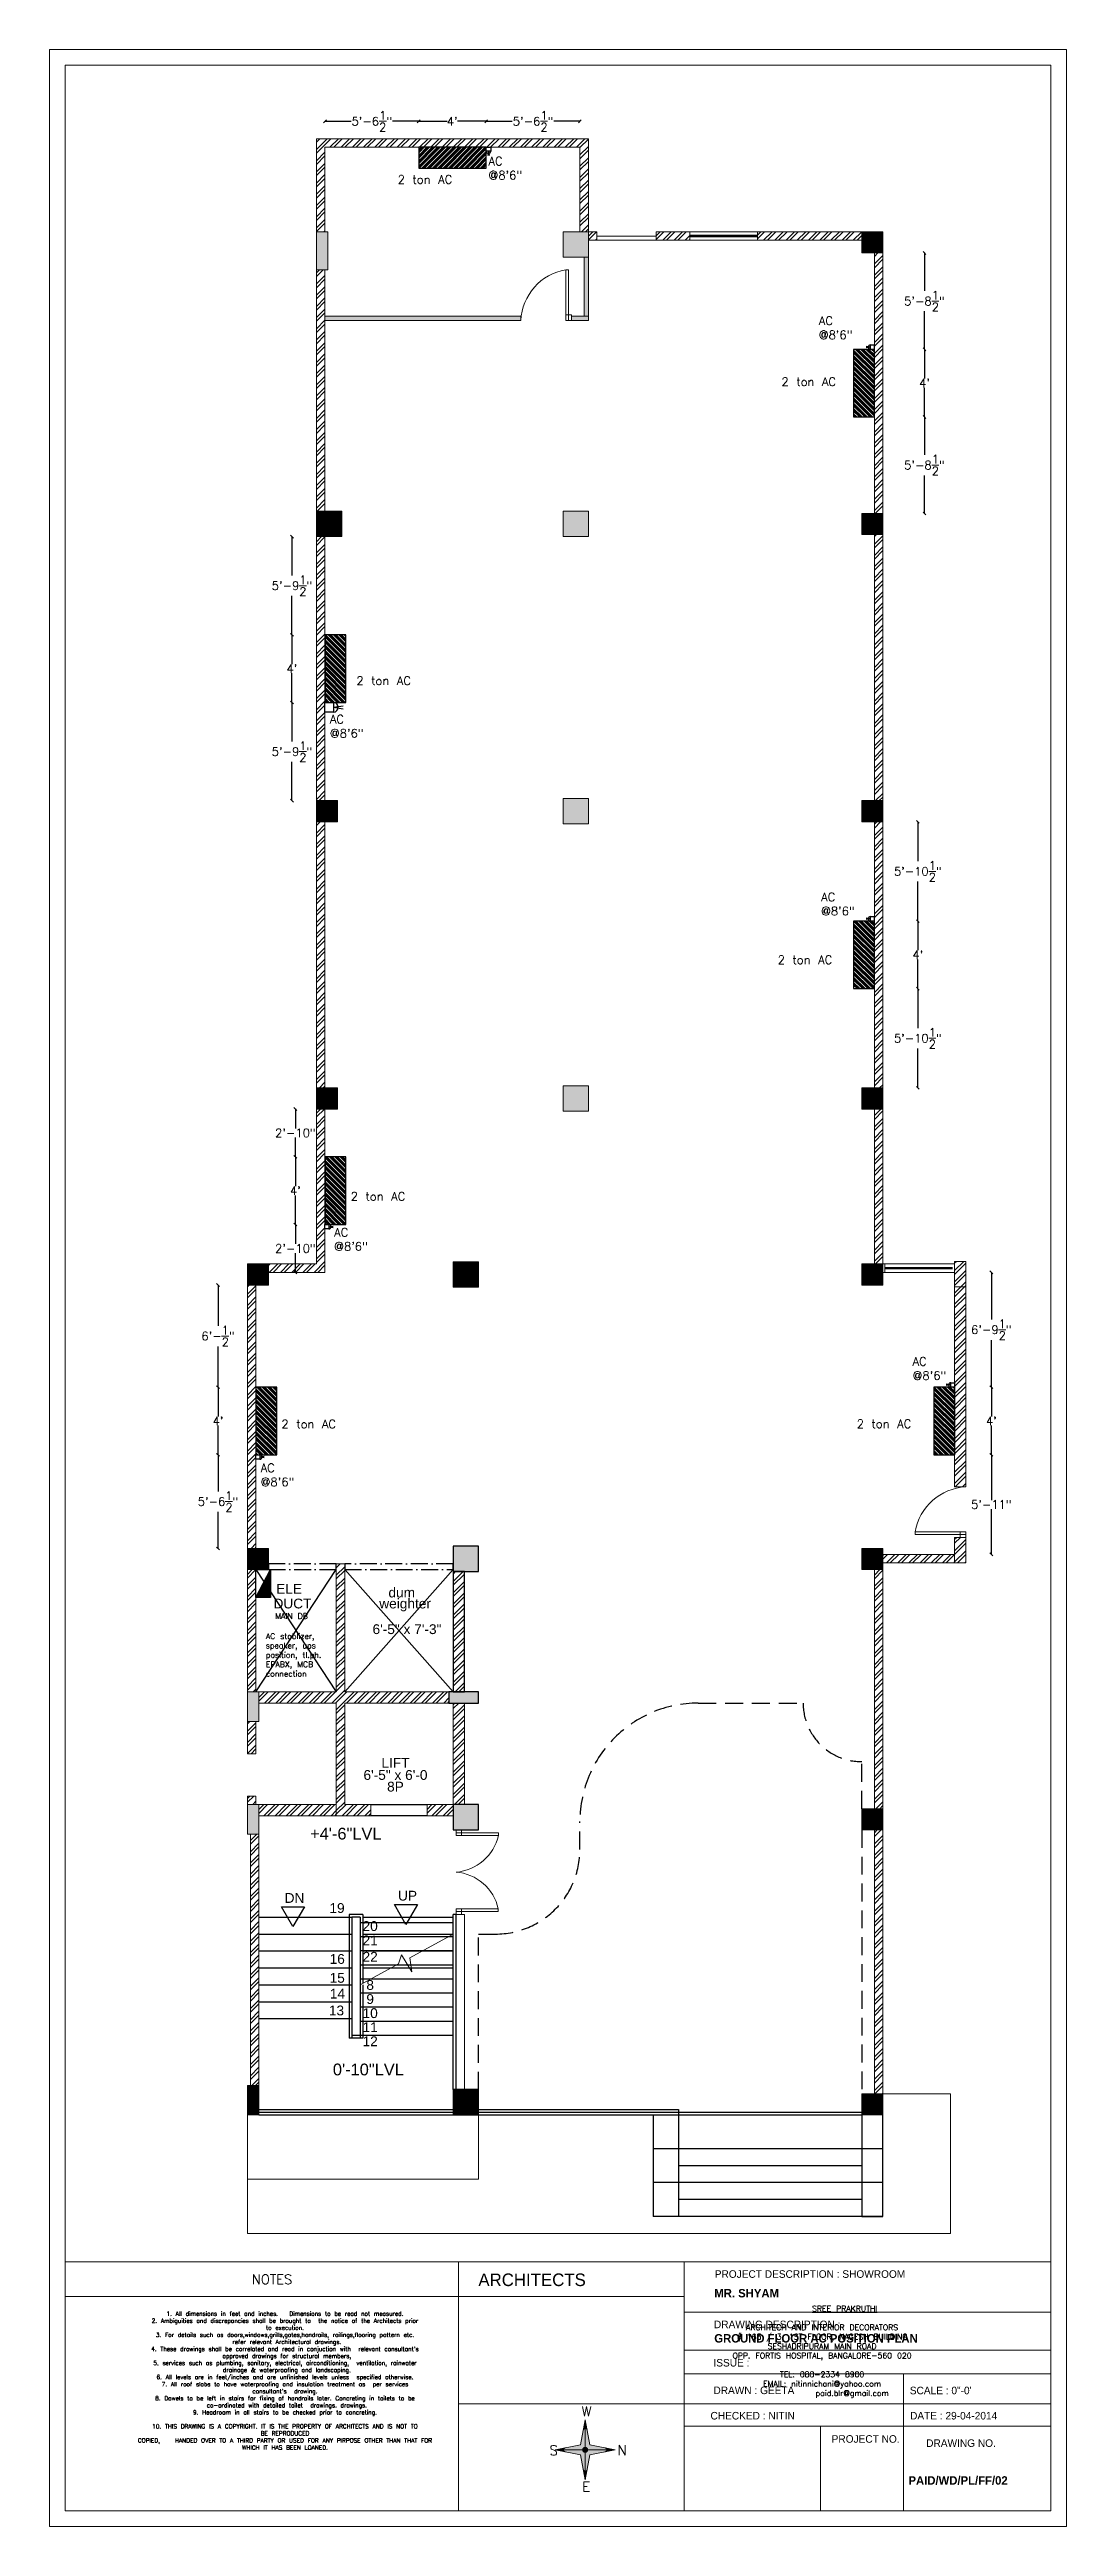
# Model space of a CAD drawing. Header units: inches. Extents: x 111501 to 134888, y 46021 to 52102.
# Drawn here: x 129219 to 129941, y 46342 to 48101 of the extents above; entities that cross this region are included whole.
import ezdxf
from ezdxf.enums import TextEntityAlignment as Align
from ezdxf.lldxf.tags import DXFTag

# ---------------------------------------------------------------- set-up
doc = ezdxf.new("R2010")
doc.units = ezdxf.units.IN
doc.header["$MEASUREMENT"] = 0
doc.linetypes.add('ACAD_ISO10W100', pattern=[18, 12, -3, 0, -3])
doc.linetypes.add('DASHED', pattern=[19.05, 12.7, -6.35])
for name, color, linetype in [('10', 1, 'Continuous'), ('D', 251, 'Continuous'), ('electrical layout', 250, 'Continuous'), ('electrical planing', 251, 'Continuous'), ('H', 9, 'Continuous'), ('pt19', 151, 'Continuous'), ('RO', 7, 'Continuous'), ('staircase', 6, 'Continuous')]:
    doc.layers.add(name, color=color, linetype=linetype)
for name, color, linetype, lineweight in [('column', 252, 'Continuous', 9), ('dimension', 250, 'Continuous', 0), ('DOOR', 1, 'Continuous', 0), ('SHEET', 7, 'Continuous', 30), ('text1', 7, 'Continuous', 0), ('wall', 7, 'Continuous', 9), ('window', 140, 'Continuous', 15)]:
    doc.layers.add(name, color=color, linetype=linetype, lineweight=lineweight)
doc.styles.add('A', font='arial.ttf')
doc.styles.get("Standard").update_dxf_attribs({"font": 'txt.shx', "height": 6})
doc.styles.add('style4', font='GOTHIC.TTF', dxfattribs={"height": 18})
tags = doc.linetypes.add('DASHED2', pattern=[0.375, 0.25, -0.125]).pattern_tags.tags
tags[6:7] = [DXFTag(74, 4), DXFTag(75, 0), DXFTag(340, '0'), DXFTag(46, 1.0), DXFTag(50, 0.0), DXFTag(44, 0.0), DXFTag(45, 0.0)]
tags[4:5] = [DXFTag(74, 4), DXFTag(75, 0), DXFTag(340, '0'), DXFTag(46, 1.0), DXFTag(50, 0.0), DXFTag(44, 0.0), DXFTag(45, 0.0)]
doc.dimstyles.new('Standard$0', dxfattribs={"dimtxt": 4, "dimasz": 2, "dimexe": 0.125, "dimexo": 0.125, "dimgap": 0.25, "dimtad": 0, "dimtih": 1, "dimtoh": 1, "dimdec": 1, "dimlfac": -1, "dimzin": 0, "dimdsep": 46, "dimlunit": 4, "dimtxsty": 'Standard', "dimblk": 'OBLIQUE', "dimblk1": 'DOTSMALL', "dimblk2": 'DOTSMALL', "dimcen": 0, "dimse1": 1, "dimse2": 1, "dimadec": 0, "dimazin": 0, "dimtfac": 1, "dimtdec": 1, "dimtofl": 0, "dimtmove": 0, "dimatfit": 3, "dimfxl": 1, "dimtolj": 1, "dimtzin": 0, "dimarcsym": 0})
pattern_1 = [(45, (30481.337, 38.135), (-3.97747564, 3.97747564), []), (45, (30483.989, 38.135), (-3.97747564, 3.97747564), [])]

msp = doc.modelspace()

# ---------------------------------------------------------------- texts
at = {"layer": 'D', "style": 'A'}
for s, height, p in [('ELE', 6.95, (129389.18, 47004.63)), ('dum', 6.95, (129469.13, 47001.95)), ('DUCT', 6.95, (129391.56, 46994.15)), ('weighter', 6.95, (129471.51, 46994.15)), ('6\'-5" x 7\'-3"', 6.9498, (129472.84, 46975.94)), ('6\'-5" x 6\'-0', 6.9498, (129464.67, 46872.42)), ('LIFT', 6.95, (129464.67, 46881.1)), ('8P', 6.95, (129464.67, 46864.16)), ('DN', 6.95, (129393.01, 46785.12)), ('UP', 6.95, (129473.23, 46786.75)), ('19', 6.95, (129423.17, 46777.97)), ('20', 6.95, (129446.7, 46765.17)), ('21', 6.95, (129446.7, 46754.99)), ('16', 6.95, (129423.3, 46741.81)), ('22', 6.95, (129446.7, 46743.35)), ('15', 6.95, (129423.3, 46728.4)), ('14', 6.95, (129423.47, 46717.2)), ('8', 6.95, (129446.7, 46723.35)), ('13', 6.95, (129422.79, 46705.25)), ('10', 6.95, (129446.7, 46703.35)), ('9', 6.95, (129446.7, 46713.35)), ('11', 6.95, (129446.7, 46693.35)), ('12', 6.95, (129446.7, 46683.35))]:
    msp.add_text(s, height=height, dxfattribs=at).set_placement(p, align=Align.CENTER)
for s, p in [('+4\'-6"LVL', (129404.05, 46830.08)), ('0\'-10"LVL', (129420.22, 46662.67))]:
    msp.add_text(s, height=8.34, dxfattribs=at).set_placement(p)
at = {"layer": 'SHEET', "color": 0, "lineweight": 5}
for s, insert, char_height, width, attachment_point in [('{\\H0.7553x;NOTES}', (129377.08, 46517.85), 8.9254, 79.4726, 5), ('{\\fCentury Gothic|b0|i0|c0|p34;ARCHITECTS}', (129561.66, 46517.47), 8.9254, 165.3361, 5), ("\\pi-0.13273,l0.14982,t12;1.^IAll dimensions in feet and inches.   Dimensions to be read not measured. \\P2.^IAmbiguities and discrepancies shall be brought to  the notice of the Architects prior \\P\\pt0.14982;to execution.\\P\\pt12;3.^IFor details such as doors,windows,grills,gates,handrails, railings,flooring pattern etc.\\P\\pt0.14982; refer relevant Architectural drawings. \\P\\pt12;4.^IThese drawings shall be correlated and read in conjuction with  relevant consultant's\\P\\pt0.14982; approved drawings for structural members, \\P\\pt12;5.^Iservices such as plumbing, sanitary, electrical, airconditioning,  ventilation, rainwater\\P\\pt0.14982; drainage & waterproofing and landscaping.\\P\\pt12;6.^IAll levels are in feet/inches and are unfinished levels unless  specified otherwise. \\P7.^IAll roof slabs to have waterproofing and insulation treatment as  per services \\P\\pt0.14982;consultant's  drawing. \\P\\pt12;8.^IDowels to be left in stairs for fixing of handrails later. Concreting in toilets to be\\P\\pt0.14982; co-ordinated with detailed toilet  drawings. drawings. \\P\\pt12;9.^IHeadroom in all stairs to be checked prior to concreting.\\P\\pi0,l0,t0;\\P\\pi-0.13273,l0.14982,t12;10.^ITHIS DRAWING IS A COPYRIGHT. IT IS THE PROPERTY OF ARCHITECTS AND IS NOT TO \\P\\pt0.14982;BE REPRODUCED\\PCOPIED,    HANDED OVER TO A THIRD PARTY OR USED FOR ANY PIRPOSE OTHER THAN THAT FOR \\PWHICH IT HAS BEEN LOANED.", (129386.21, 46445.97), 3, 268.4676, 5), ('         {\\LSREE PRAKRUTHI} \\P\\PARCHITECH AND INTERIOR DECORATORS\\P{\\A1;# 163 / 3, 1ST FLOOR, NAGESH BUILDING\\PSESHADRIPURAM MAIN ROAD\\POPP. FORTIS HOSPITAL, BANGALORE-560 020\\P\\PTEL: 080-2334 8900\\PEMAIL: nitinnichani@yahoo.com\\P            paid.blr@gmail.com}', (129767.51, 46466.39), 4, 497.3957, 5), ('W', (129596.73, 46427.56, 8.42), 6.95, 4.5946, 1), ('S', (129574, 46399.94, 8.42), 6.95, 4.5946, 1), ('N', (129622.36, 46400.04, 8.42), 6.95, 4.5946, 1), ('E', (129597.28, 46374.18, 8.42), 6.95, 4.5946, 1)]:
    msp.add_mtext(s, dxfattribs=dict(at, insert=insert, char_height=char_height, width=width, attachment_point=attachment_point))
at = {"layer": 'SHEET', "color": 0, "lineweight": 5, "attachment_point": 1, "style": 'style4'}
for s, insert, char_height, width in [('{\\fCentury Gothic|b1|i0|c0|p34;MR. SHYAM}', (129691.01, 46511.02), 6, 231.388), ('PROJECT DESCRIPTION : SHOWROOM', (129691.33, 46524.3), 5.3696, 195.6395), ('{\\fCentury Gothic|b1|i0|c0|p34;GROUND FLOOR AC POSITION PLAN}', (129691.01, 46478.98), 6, 231.388), ('DRAWING DESCRIPTION :', (129690.77, 46488.52), 5.3696, 195.6395), ('ISSUE :', (129690.4, 46461.34), 5.37, 195.6395), ('DRAWN : GEETA', (129690.39, 46441.75), 5.3696, 78.2703), ('SCALE : 0"-0\'', (129829.79, 46441.62), 5.3696, 58.2948), ('CHECKED : NITIN', (129688.32, 46423.72), 5.3696, 68.2287), ('DATE : 29-04-2014', (129829.98, 46423.72), 5.3696, 66.3467), ('PROJECT NO.', (129774.3, 46407.22), 5.3696, 48.5953), ('DRAWING NO.', (129841.42, 46404.25), 5.3696, 58.21), ('{\\fCentury Gothic|b1|i0|c0|p34;PAID/WD/PL/FF/02}', (129828.84, 46378.08), 6, 86.3672)]:
    msp.add_mtext(s, dxfattribs=dict(at, insert=insert, char_height=char_height, width=width))
at = {"layer": 'text1', "color": 0, "attachment_point": 1}
for s, insert, char_height, width in [('AC @8\'6"', (129530.71, 48024.61), 6, 22.5097), ('2 ton AC', (129466.22, 48011.6), 6, 48.2325), ('AC @8\'6"', (129765.19, 47911.27), 6, 22.5097), ('2 ton AC', (129738.72, 47868.02), 6, 48.2325), ('2 ton AC', (129436.93, 47655.75), 6, 48.2325), ('AC @8\'6"', (129418.12, 47628.43), 6, 22.5097), ('AC @8\'6"', (129766.82, 47502.2), 6, 22.5097), ('2 ton AC', (129736, 47457.62), 6, 48.2325), ('2 ton AC', (129432.9, 47289.66), 6, 48.2325), ('AC @8\'6"', (129421.15, 47264.14), 6, 22.5097), ('AC @8\'6"', (129831.78, 47172.46), 6, 22.5097), ('2 ton AC', (129383.73, 47128.04), 6, 48.2325), ('2 ton AC', (129792.1, 47128.2), 6, 48.2325), ('AC @8\'6"', (129368.97, 47096.94), 6, 22.5097), ('MAIN DB', (129379.35, 46990.72), 4, 22.5097), ('AC stablizer, speaker, ups position, tl.ph. EPABX, MCB connection', (129372.64, 46976.45), 4, 49.0925)]:
    msp.add_mtext(s, dxfattribs=dict(at, insert=insert, char_height=char_height, width=width))

# ---------------------------------------------------------------- blocks, each defined once
blk = doc.blocks.new('ac')
h = blk.add_hatch()
h.set_pattern_fill('ANSI34', color=5, scale=0.610107, angle=270, style=0)
h.set_pattern_definition([(315, (22596.1116, 2489.52766), (0.32355821, 0.32355821), []), (315, (22596.1116, 2489.4198), (0.32355821, 0.32355821), []), (315, (22596.1116, 2489.31195), (0.32355821, 0.32355821), []), (315, (22596.1116, 2489.2041), (0.32355821, 0.32355821), [])])
h.paths.add_polyline_path([(24130.22, 5022.76), (24130.22, 5030.99), (24132.75, 5030.99), (24132.75, 5022.76)])
at = {"color": 0, "ltscale": 7}
blk.add_lwpolyline([(24130.22, 5022.76), (24132.75, 5022.76), (24132.75, 5030.99), (24130.22, 5030.99)], close=True, dxfattribs=at)
blk = doc.blocks.new('_Oblique')
at = {"color": 0, "linetype": 'ByBlock', "lineweight": -2}
blk.add_line((-0.5, -0.5), (0.5, 0.5), dxfattribs=at)
blk = doc.blocks.new('*D1701')
at = {"layer": 'Defpoints', "color": 0, "transparency": 16777216}
for p in [(129529.1, 48049.9), (129529.1, 48036.4), (129595.6, 48036.4)]:
    blk.add_point(p, dxfattribs=at)
at = {"layer": 'dimension', "color": 0, "lineweight": -2, "transparency": 16777216}
for p, q in [((129529.1, 48049.9), (129547.6, 48049.9)), ((129595.6, 48049.9), (129577.1, 48049.9))]:
    blk.add_line(p, q, dxfattribs=at)
at = {"layer": 'dimension', "color": 0, "lineweight": -2, "transparency": 16777216, "xscale": 2, "yscale": 2, "zscale": 2, "rotation": 180}
blk.add_blockref('_Oblique', (129529.1, 48049.9), dxfattribs=at)
at = {"layer": 'dimension', "color": 0, "lineweight": -2, "transparency": 16777216, "xscale": 2, "yscale": 2, "zscale": 2}
blk.add_blockref('_Oblique', (129595.6, 48049.9), dxfattribs=at)
at = {"layer": 'dimension', "color": 0, "lineweight": 5, "transparency": 16777216, "insert": (129562.4, 48049.9), "char_height": 6, "attachment_point": 5}
blk.add_mtext('\\A1;5\'-6{\\H1.000000x;\\S1/2;}"', dxfattribs=at)
blk = doc.blocks.new('_DOTSMALL')
at = {"color": 0, "linetype": 'ByBlock', "lineweight": -2, "const_width": 0.5}
blk.add_lwpolyline([(-0.0625, 0, 1), (0.0625, 0, 1)], format="xyb", close=True, dxfattribs=at)
blk = doc.blocks.new('*D1702')
at = {"layer": 'Defpoints', "color": 0, "transparency": 16777216}
for p in [(129414.6, 48049.9), (129414.6, 48036.4), (129481.1, 48036.4)]:
    blk.add_point(p, dxfattribs=at)
at = {"layer": 'dimension', "color": 0, "lineweight": -2, "transparency": 16777216}
for p, q in [((129414.6, 48049.9), (129433.1, 48049.9)), ((129481.1, 48049.9), (129462.6, 48049.9))]:
    blk.add_line(p, q, dxfattribs=at)
at = {"layer": 'dimension', "color": 0, "lineweight": -2, "transparency": 16777216, "xscale": 2, "yscale": 2, "zscale": 2, "rotation": 180}
blk.add_blockref('_Oblique', (129414.6, 48049.9), dxfattribs=at)
at = {"layer": 'dimension', "color": 0, "lineweight": -2, "transparency": 16777216, "xscale": 2, "yscale": 2, "zscale": 2}
blk.add_blockref('_Oblique', (129481.1, 48049.9), dxfattribs=at)
at = {"layer": 'dimension', "color": 0, "lineweight": 5, "transparency": 16777216, "insert": (129447.9, 48049.9), "char_height": 6, "attachment_point": 5}
blk.add_mtext('\\A1;5\'-6{\\H1.000000x;\\S1/2;}"', dxfattribs=at)
blk = doc.blocks.new('*D1703')
at = {"layer": 'Defpoints', "color": 0, "transparency": 16777216}
for p in [(129481.1, 48049.9), (129481.1, 48036.4), (129529, 48036.4)]:
    blk.add_point(p, dxfattribs=at)
at = {"layer": 'dimension', "color": 0, "lineweight": -2, "transparency": 16777216}
for p, q in [((129481.1, 48049.9), (129501.3, 48049.9)), ((129529, 48049.9), (129508.8, 48049.9))]:
    blk.add_line(p, q, dxfattribs=at)
at = {"layer": 'dimension', "color": 0, "lineweight": -2, "transparency": 16777216, "xscale": 2, "yscale": 2, "zscale": 2, "rotation": 180}
blk.add_blockref('_Oblique', (129481.1, 48049.9), dxfattribs=at)
at = {"layer": 'dimension', "color": 0, "lineweight": -2, "transparency": 16777216, "xscale": 2, "yscale": 2, "zscale": 2}
blk.add_blockref('_Oblique', (129529, 48049.9), dxfattribs=at)
at = {"layer": 'dimension', "color": 0, "lineweight": 5, "transparency": 16777216, "insert": (129505, 48049.9), "char_height": 6, "attachment_point": 5}
blk.add_mtext("\\A1;4'", dxfattribs=at)
blk = doc.blocks.new('*D1704')
at = {"layer": 'Defpoints', "color": 0, "transparency": 16777216}
for p in [(129391.2, 47755), (129418.2, 47755), (129416, 47685.3)]:
    blk.add_point(p, dxfattribs=at)
at = {"layer": 'dimension', "color": 0, "lineweight": -2, "transparency": 16777216}
for p, q in [((129391.2, 47755), (129391.2, 47727.4)), ((129391.2, 47685.3), (129391.2, 47712.9))]:
    blk.add_line(p, q, dxfattribs=at)
at = {"layer": 'dimension', "color": 0, "lineweight": -2, "transparency": 16777216, "xscale": 2, "yscale": 2, "zscale": 2}
for p, rotation in [((129391.2, 47755), 90), ((129391.2, 47685.3), 270)]:
    blk.add_blockref('_Oblique', p, dxfattribs=dict(at, rotation=rotation))
at = {"layer": 'dimension', "color": 0, "lineweight": 5, "transparency": 16777216, "insert": (129391.2, 47720.2), "char_height": 6, "attachment_point": 5}
blk.add_mtext('\\A1;5\'-9{\\H1.000000x;\\S1/2;}"', dxfattribs=at)
blk = doc.blocks.new('*D1705')
at = {"layer": 'Defpoints', "color": 0, "transparency": 16777216}
for p in [(129417.9, 47685.3), (129391.2, 47637.3), (129421.3, 47637.3)]:
    blk.add_point(p, dxfattribs=at)
at = {"layer": 'dimension', "color": 0, "lineweight": -2, "transparency": 16777216}
for p, q in [((129391.2, 47685.3), (129391.2, 47664.6)), ((129391.2, 47637.3), (129391.2, 47658.1))]:
    blk.add_line(p, q, dxfattribs=at)
at = {"layer": 'dimension', "color": 0, "lineweight": -2, "transparency": 16777216, "xscale": 2, "yscale": 2, "zscale": 2}
for p, rotation in [((129391.2, 47685.3), 90), ((129391.2, 47637.3), 270)]:
    blk.add_blockref('_Oblique', p, dxfattribs=dict(at, rotation=rotation))
at = {"layer": 'dimension', "color": 0, "lineweight": 5, "transparency": 16777216, "insert": (129391.2, 47661.3), "char_height": 6, "attachment_point": 5}
blk.add_mtext("\\A1;4'", dxfattribs=at)
blk = doc.blocks.new('*D1706')
at = {"layer": 'Defpoints', "color": 0, "transparency": 16777216}
for p in [(129421.3, 47637.3), (129391.2, 47567.6), (129417.7, 47567.6)]:
    blk.add_point(p, dxfattribs=at)
at = {"layer": 'dimension', "color": 0, "lineweight": -2, "transparency": 16777216}
for p, q in [((129391.2, 47637.3), (129391.2, 47609.7)), ((129391.2, 47567.6), (129391.2, 47595.2))]:
    blk.add_line(p, q, dxfattribs=at)
at = {"layer": 'dimension', "color": 0, "lineweight": -2, "transparency": 16777216, "xscale": 2, "yscale": 2, "zscale": 2}
for p, rotation in [((129391.2, 47637.3), 90), ((129391.2, 47567.6), 270)]:
    blk.add_blockref('_Oblique', p, dxfattribs=dict(at, rotation=rotation))
at = {"layer": 'dimension', "color": 0, "lineweight": 5, "transparency": 16777216, "insert": (129391.2, 47602.4), "char_height": 6, "attachment_point": 5}
blk.add_mtext('\\A1;5\'-9{\\H1.000000x;\\S1/2;}"', dxfattribs=at)
blk = doc.blocks.new('*D1707')
at = {"layer": 'Defpoints', "color": 0, "transparency": 16777216}
for p in [(129393.6, 47348.7), (129415.7, 47348.7), (129418.1, 47314.7)]:
    blk.add_point(p, dxfattribs=at)
at = {"layer": 'dimension', "color": 0, "lineweight": -2, "transparency": 16777216}
for p, q in [((129393.6, 47348.7), (129393.6, 47334.9)), ((129393.6, 47314.7), (129393.6, 47328.4))]:
    blk.add_line(p, q, dxfattribs=at)
at = {"layer": 'dimension', "color": 0, "lineweight": -2, "transparency": 16777216, "xscale": 2, "yscale": 2, "zscale": 2}
for p, rotation in [((129393.6, 47348.7), 90), ((129393.6, 47314.7), 270)]:
    blk.add_blockref('_Oblique', p, dxfattribs=dict(at, rotation=rotation))
at = {"layer": 'dimension', "color": 0, "lineweight": 5, "transparency": 16777216, "insert": (129393.6, 47331.7), "char_height": 6, "attachment_point": 5}
blk.add_mtext('\\A1;2\'-10"', dxfattribs=at)
blk = doc.blocks.new('*D1708')
at = {"layer": 'Defpoints', "color": 0, "transparency": 16777216}
for p in [(129393.6, 47266.7), (129422.1, 47266.7), (129412, 47232.7)]:
    blk.add_point(p, dxfattribs=at)
at = {"layer": 'dimension', "color": 0, "lineweight": -2, "transparency": 16777216}
for p, q in [((129393.6, 47266.7), (129393.6, 47252.9)), ((129393.6, 47232.7), (129393.6, 47246.4))]:
    blk.add_line(p, q, dxfattribs=at)
at = {"layer": 'dimension', "color": 0, "lineweight": -2, "transparency": 16777216, "xscale": 2, "yscale": 2, "zscale": 2}
for p, rotation in [((129393.6, 47266.7), 90), ((129393.6, 47232.7), 270)]:
    blk.add_blockref('_Oblique', p, dxfattribs=dict(at, rotation=rotation))
at = {"layer": 'dimension', "color": 0, "lineweight": 5, "transparency": 16777216, "insert": (129393.6, 47249.7), "char_height": 6, "attachment_point": 5}
blk.add_mtext('\\A1;2\'-10"', dxfattribs=at)
blk = doc.blocks.new('*D1709')
at = {"layer": 'Defpoints', "color": 0, "transparency": 16777216}
for p in [(129421.3, 47314.7), (129393.6, 47266.7), (129425.3, 47266.7)]:
    blk.add_point(p, dxfattribs=at)
at = {"layer": 'dimension', "color": 0, "lineweight": -2, "transparency": 16777216}
for p, q in [((129393.6, 47314.7), (129393.6, 47293.9)), ((129393.6, 47266.7), (129393.6, 47287.4))]:
    blk.add_line(p, q, dxfattribs=at)
at = {"layer": 'dimension', "color": 0, "lineweight": -2, "transparency": 16777216, "xscale": 2, "yscale": 2, "zscale": 2}
for p, rotation in [((129393.6, 47314.7), 90), ((129393.6, 47266.7), 270)]:
    blk.add_blockref('_Oblique', p, dxfattribs=dict(at, rotation=rotation))
at = {"layer": 'dimension', "color": 0, "lineweight": 5, "transparency": 16777216, "insert": (129393.6, 47290.7), "char_height": 6, "attachment_point": 5}
blk.add_mtext("\\A1;4'", dxfattribs=at)
blk = doc.blocks.new('*D1710')
at = {"layer": 'Defpoints', "color": 0, "transparency": 16777216}
for p in [(129338.7, 47223.7), (129362.5, 47223.7), (129370.4, 47151.2)]:
    blk.add_point(p, dxfattribs=at)
at = {"layer": 'dimension', "color": 0, "lineweight": -2, "transparency": 16777216}
for p, q in [((129338.7, 47223.7), (129338.7, 47194.7)), ((129338.7, 47151.2), (129338.7, 47180.2))]:
    blk.add_line(p, q, dxfattribs=at)
at = {"layer": 'dimension', "color": 0, "lineweight": -2, "transparency": 16777216, "xscale": 2, "yscale": 2, "zscale": 2}
for p, rotation in [((129338.7, 47223.7), 90), ((129338.7, 47151.2), 270)]:
    blk.add_blockref('_Oblique', p, dxfattribs=dict(at, rotation=rotation))
at = {"layer": 'dimension', "color": 0, "lineweight": 5, "transparency": 16777216, "insert": (129338.7, 47187.5), "char_height": 6, "attachment_point": 5}
blk.add_mtext('\\A1;6\'-{\\H1.000000x;\\S1/2;}"', dxfattribs=at)
blk = doc.blocks.new('*D1711')
at = {"layer": 'Defpoints', "color": 0, "transparency": 16777216}
for p in [(129338.7, 47103.2), (129369.4, 47103.2), (129363.7, 47036.7)]:
    blk.add_point(p, dxfattribs=at)
at = {"layer": 'dimension', "color": 0, "lineweight": -2, "transparency": 16777216}
for p, q in [((129338.7, 47103.2), (129338.7, 47077.2)), ((129338.7, 47036.7), (129338.7, 47062.7))]:
    blk.add_line(p, q, dxfattribs=at)
at = {"layer": 'dimension', "color": 0, "lineweight": -2, "transparency": 16777216, "xscale": 2, "yscale": 2, "zscale": 2}
for p, rotation in [((129338.7, 47103.2), 90), ((129338.7, 47036.7), 270)]:
    blk.add_blockref('_Oblique', p, dxfattribs=dict(at, rotation=rotation))
at = {"layer": 'dimension', "color": 0, "lineweight": 5, "transparency": 16777216, "insert": (129338.7, 47070), "char_height": 6, "attachment_point": 5}
blk.add_mtext('\\A1;5\'-6{\\H1.000000x;\\S1/2;}"', dxfattribs=at)
blk = doc.blocks.new('*D1712')
at = {"layer": 'Defpoints', "color": 0, "transparency": 16777216}
for p in [(129362.9, 47151.2), (129338.7, 47103.2), (129364.2, 47103.2)]:
    blk.add_point(p, dxfattribs=at)
at = {"layer": 'dimension', "color": 0, "lineweight": -2, "transparency": 16777216}
for p, q in [((129338.7, 47151.2), (129338.7, 47130.5)), ((129338.7, 47103.2), (129338.7, 47124))]:
    blk.add_line(p, q, dxfattribs=at)
at = {"layer": 'dimension', "color": 0, "lineweight": -2, "transparency": 16777216, "xscale": 2, "yscale": 2, "zscale": 2}
for p, rotation in [((129338.7, 47151.2), 90), ((129338.7, 47103.2), 270)]:
    blk.add_blockref('_Oblique', p, dxfattribs=dict(at, rotation=rotation))
at = {"layer": 'dimension', "color": 0, "lineweight": 5, "transparency": 16777216, "insert": (129338.7, 47127.2), "char_height": 6, "attachment_point": 5}
blk.add_mtext("\\A1;4'", dxfattribs=at)
blk = doc.blocks.new('*D1713')
at = {"layer": 'Defpoints', "color": 0, "transparency": 16777216}
for p in [(129809.8, 47956.4), (129840.2, 47956.4), (129809.5, 47888)]:
    blk.add_point(p, dxfattribs=at)
at = {"layer": 'dimension', "color": 0, "lineweight": -2, "transparency": 16777216}
for p, q in [((129840.2, 47956.4), (129840.2, 47929.5)), ((129840.2, 47888), (129840.2, 47915))]:
    blk.add_line(p, q, dxfattribs=at)
at = {"layer": 'dimension', "color": 0, "lineweight": -2, "transparency": 16777216, "xscale": 2, "yscale": 2, "zscale": 2}
for p, rotation in [((129840.2, 47956.4), 90), ((129840.2, 47888), 270)]:
    blk.add_blockref('_Oblique', p, dxfattribs=dict(at, rotation=rotation))
at = {"layer": 'dimension', "color": 0, "lineweight": 5, "transparency": 16777216, "insert": (129840.2, 47922.2), "char_height": 6, "attachment_point": 5}
blk.add_mtext('\\A1;5\'-8{\\H1.000000x;\\S1/2;}"', dxfattribs=at)
blk = doc.blocks.new('*D1714')
at = {"layer": 'Defpoints', "color": 0, "lineweight": 5, "transparency": 16777216}
for p in [(129809.5, 47888), (129816.7, 47840), (129840.2, 47840)]:
    blk.add_point(p, dxfattribs=at)
at = {"layer": 'dimension', "color": 0, "lineweight": -2, "transparency": 16777216}
for p, q in [((129840.2, 47888), (129840.2, 47867.2)), ((129840.2, 47840), (129840.2, 47860.7))]:
    blk.add_line(p, q, dxfattribs=at)
at = {"layer": 'dimension', "color": 0, "lineweight": -2, "transparency": 16777216, "xscale": 2, "yscale": 2, "zscale": 2}
for p, rotation in [((129840.2, 47888), 90), ((129840.2, 47840), 270)]:
    blk.add_blockref('_Oblique', p, dxfattribs=dict(at, rotation=rotation))
at = {"layer": 'dimension', "color": 0, "lineweight": 5, "transparency": 16777216, "insert": (129840.2, 47864), "char_height": 6, "attachment_point": 5}
blk.add_mtext("\\A1;4'", dxfattribs=at)
blk = doc.blocks.new('*D1715')
at = {"layer": 'Defpoints', "color": 0, "lineweight": 5, "transparency": 16777216}
for p in [(129816.7, 47840), (129809.8, 47771.5), (129840.2, 47771.5)]:
    blk.add_point(p, dxfattribs=at)
at = {"layer": 'dimension', "color": 0, "lineweight": -2, "transparency": 16777216}
for p, q in [((129840.2, 47840), (129840.2, 47813)), ((129840.2, 47771.5), (129840.2, 47798.5))]:
    blk.add_line(p, q, dxfattribs=at)
at = {"layer": 'dimension', "color": 0, "lineweight": -2, "transparency": 16777216, "xscale": 2, "yscale": 2, "zscale": 2}
for p, rotation in [((129840.2, 47840), 90), ((129840.2, 47771.5), 270)]:
    blk.add_blockref('_Oblique', p, dxfattribs=dict(at, rotation=rotation))
at = {"layer": 'dimension', "color": 0, "lineweight": 5, "transparency": 16777216, "insert": (129840.2, 47805.8), "char_height": 6, "attachment_point": 5}
blk.add_mtext('\\A1;5\'-8{\\H1.000000x;\\S1/2;}"', dxfattribs=at)
blk = doc.blocks.new('*D1716')
at = {"layer": 'Defpoints', "color": 0, "transparency": 16777216}
for p in [(129806.6, 47552.6), (129800.9, 47482.1), (129835.5, 47482.1)]:
    blk.add_point(p, dxfattribs=at)
at = {"layer": 'dimension', "color": 0, "lineweight": -2, "transparency": 16777216}
for p, q in [((129835.5, 47552.6), (129835.5, 47524.6)), ((129835.5, 47482.1), (129835.5, 47510.1))]:
    blk.add_line(p, q, dxfattribs=at)
at = {"layer": 'dimension', "color": 0, "lineweight": -2, "transparency": 16777216, "xscale": 2, "yscale": 2, "zscale": 2}
for p, rotation in [((129835.5, 47552.6), 90), ((129835.5, 47482.1), 270)]:
    blk.add_blockref('_Oblique', p, dxfattribs=dict(at, rotation=rotation))
at = {"layer": 'dimension', "color": 0, "lineweight": 5, "transparency": 16777216, "insert": (129835.5, 47517.4), "char_height": 6, "attachment_point": 5}
blk.add_mtext('\\A1;5\'-10{\\H1.000000x;\\S1/2;}"', dxfattribs=at)
blk = doc.blocks.new('*D1717')
at = {"layer": 'Defpoints', "color": 0, "lineweight": 5, "transparency": 16777216}
for p in [(129800.9, 47482.1), (129803.7, 47434.1), (129835.5, 47434.1)]:
    blk.add_point(p, dxfattribs=at)
at = {"layer": 'dimension', "color": 0, "lineweight": -2, "transparency": 16777216}
for p, q in [((129835.5, 47482.1), (129835.5, 47461.4)), ((129835.5, 47434.1), (129835.5, 47454.9))]:
    blk.add_line(p, q, dxfattribs=at)
at = {"layer": 'dimension', "color": 0, "lineweight": -2, "transparency": 16777216, "xscale": 2, "yscale": 2, "zscale": 2}
for p, rotation in [((129835.5, 47482.1), 90), ((129835.5, 47434.1), 270)]:
    blk.add_blockref('_Oblique', p, dxfattribs=dict(at, rotation=rotation))
at = {"layer": 'dimension', "color": 0, "lineweight": 5, "transparency": 16777216, "insert": (129835.5, 47458.1), "char_height": 6, "attachment_point": 5}
blk.add_mtext("\\A1;4'", dxfattribs=at)
blk = doc.blocks.new('*D1718')
at = {"layer": 'Defpoints', "color": 0, "lineweight": 5, "transparency": 16777216}
for p in [(129803.7, 47434.1), (129814.5, 47363.7), (129835.5, 47363.7)]:
    blk.add_point(p, dxfattribs=at)
at = {"layer": 'dimension', "color": 0, "lineweight": -2, "transparency": 16777216}
for p, q in [((129835.5, 47434.1), (129835.5, 47406.1)), ((129835.5, 47363.7), (129835.5, 47391.6))]:
    blk.add_line(p, q, dxfattribs=at)
at = {"layer": 'dimension', "color": 0, "lineweight": -2, "transparency": 16777216, "xscale": 2, "yscale": 2, "zscale": 2}
for p, rotation in [((129835.5, 47434.1), 90), ((129835.5, 47363.7), 270)]:
    blk.add_blockref('_Oblique', p, dxfattribs=dict(at, rotation=rotation))
at = {"layer": 'dimension', "color": 0, "lineweight": 5, "transparency": 16777216, "insert": (129835.5, 47398.9), "char_height": 6, "attachment_point": 5}
blk.add_mtext('\\A1;5\'-10{\\H1.000000x;\\S1/2;}"', dxfattribs=at)
blk = doc.blocks.new('*D1719')
at = {"layer": 'Defpoints', "color": 0, "transparency": 16777216}
for p in [(129862.7, 47232.7), (129887.7, 47232.7), (129860.3, 47151.2)]:
    blk.add_point(p, dxfattribs=at)
at = {"layer": 'dimension', "color": 0, "lineweight": -2, "transparency": 16777216}
for p, q in [((129887.7, 47232.7), (129887.7, 47199.2)), ((129887.7, 47151.2), (129887.7, 47184.7))]:
    blk.add_line(p, q, dxfattribs=at)
at = {"layer": 'dimension', "color": 0, "lineweight": -2, "transparency": 16777216, "xscale": 2, "yscale": 2, "zscale": 2}
for p, rotation in [((129887.7, 47232.7), 90), ((129887.7, 47151.2), 270)]:
    blk.add_blockref('_Oblique', p, dxfattribs=dict(at, rotation=rotation))
at = {"layer": 'dimension', "color": 0, "lineweight": 5, "transparency": 16777216, "insert": (129887.7, 47192), "char_height": 6, "attachment_point": 5}
blk.add_mtext('\\A1;6\'-9{\\H1.000000x;\\S1/2;}"', dxfattribs=at)
blk = doc.blocks.new('*D1720')
at = {"layer": 'Defpoints', "color": 0, "lineweight": 5, "transparency": 16777216}
for p in [(129860.3, 47151.2), (129855.5, 47103.2), (129887.7, 47103.2)]:
    blk.add_point(p, dxfattribs=at)
at = {"layer": 'dimension', "color": 0, "lineweight": -2, "transparency": 16777216}
for p, q in [((129887.7, 47151.2), (129887.7, 47130.5)), ((129887.7, 47103.2), (129887.7, 47124))]:
    blk.add_line(p, q, dxfattribs=at)
at = {"layer": 'dimension', "color": 0, "lineweight": -2, "transparency": 16777216, "xscale": 2, "yscale": 2, "zscale": 2}
for p, rotation in [((129887.7, 47151.2), 90), ((129887.7, 47103.2), 270)]:
    blk.add_blockref('_Oblique', p, dxfattribs=dict(at, rotation=rotation))
at = {"layer": 'dimension', "color": 0, "lineweight": 5, "transparency": 16777216, "insert": (129887.7, 47127.2), "char_height": 6, "attachment_point": 5}
blk.add_mtext("\\A1;4'", dxfattribs=at)
blk = doc.blocks.new('*D1721')
at = {"layer": 'Defpoints', "color": 0, "lineweight": 5, "transparency": 16777216}
for p in [(129855.5, 47103.2), (129844.8, 47032.5), (129887.7, 47032.5)]:
    blk.add_point(p, dxfattribs=at)
at = {"layer": 'dimension', "color": 0, "lineweight": -2, "transparency": 16777216}
for p, q in [((129887.7, 47103.2), (129887.7, 47071.1)), ((129887.7, 47032.5), (129887.7, 47064.6))]:
    blk.add_line(p, q, dxfattribs=at)
at = {"layer": 'dimension', "color": 0, "lineweight": -2, "transparency": 16777216, "xscale": 2, "yscale": 2, "zscale": 2}
for p, rotation in [((129887.7, 47103.2), 90), ((129887.7, 47032.5), 270)]:
    blk.add_blockref('_Oblique', p, dxfattribs=dict(at, rotation=rotation))
at = {"layer": 'dimension', "color": 0, "lineweight": 5, "transparency": 16777216, "insert": (129887.7, 47067.9), "char_height": 6, "attachment_point": 5}
blk.add_mtext('\\A1;5\'-11"', dxfattribs=at)

# ---------------------------------------------------------------- dimensions: what is measured, and where the dimension line sits
at = {"layer": 'dimension', "lineweight": 5}
for base, p1, p2, picture, middle in [((129414.63, 48049.88), (129481.13, 48036.4), (129414.63, 48036.4), '*D1702', (129447.88, 48049.88)), ((129481.13, 48049.88), (129528.96, 48036.4), (129481.13, 48036.4), '*D1703', (129505.05, 48049.88)), ((129529.13, 48049.88), (129595.63, 48036.4), (129529.13, 48036.4), '*D1701', (129562.38, 48049.88))]:
    dim = msp.add_linear_dim(base=base, p1=p1, p2=p2, dimstyle='Standard$0', dxfattribs=at)
    dim.commit()
    dim.dimension.update_dxf_attribs({"geometry": picture, "text_midpoint": middle})
for base, p1, p2, picture, middle in [((129840.23, 47956.45), (129809.51, 47887.98), (129809.8, 47956.45), '*D1713', (129840.23, 47922.22)), ((129391.17, 47755.02), (129416.04, 47685.31), (129418.2, 47755.02), '*D1704', (129391.17, 47720.16)), ((129391.17, 47637.31), (129417.92, 47685.31), (129421.29, 47637.31), '*D1705', (129391.17, 47661.31)), ((129391.17, 47567.59), (129421.29, 47637.31), (129417.67, 47567.59), '*D1706', (129391.17, 47602.45)), ((129835.48, 47482.13), (129806.58, 47552.59), (129800.92, 47482.13), '*D1716', (129835.48, 47517.36)), ((129393.56, 47348.67), (129418.12, 47314.67), (129415.69, 47348.67), '*D1707', (129393.56, 47331.67)), ((129393.56, 47266.67), (129421.27, 47314.67), (129425.26, 47266.67), '*D1709', (129393.56, 47290.67)), ((129393.56, 47266.67), (129412.01, 47232.67), (129422.12, 47266.67), '*D1708', (129393.56, 47249.67)), ((129887.71, 47232.67), (129860.31, 47151.24), (129862.66, 47232.67), '*D1719', (129887.71, 47191.95)), ((129338.68, 47223.67), (129370.43, 47151.24), (129362.45, 47223.67), '*D1710', (129338.68, 47187.45)), ((129338.68, 47103.24), (129362.89, 47151.24), (129364.18, 47103.24), '*D1712', (129338.68, 47127.24)), ((129338.68, 47103.24), (129363.73, 47036.74), (129369.4, 47103.24), '*D1711', (129338.68, 47069.99))]:
    dim = msp.add_linear_dim(base=base, p1=p1, p2=p2, angle=90, dimstyle='Standard$0', dxfattribs=at)
    dim.commit()
    dim.dimension.update_dxf_attribs({"geometry": picture, "text_midpoint": middle})
for base, p1, p2, picture, middle in [((129840.23, 47839.98), (129809.51, 47887.98), (129816.65, 47839.98), '*D1714', (129840.23, 47863.98)), ((129840.23, 47771.52), (129816.65, 47839.98), (129809.8, 47771.52), '*D1715', (129840.23, 47805.75)), ((129835.48, 47434.13), (129800.92, 47482.13), (129803.65, 47434.13), '*D1717', (129835.48, 47458.13)), ((129835.48, 47363.67), (129803.65, 47434.13), (129814.51, 47363.67), '*D1718', (129835.48, 47398.9)), ((129887.71, 47103.24), (129860.31, 47151.24), (129855.51, 47103.24), '*D1720', (129887.71, 47127.24)), ((129887.71, 47032.47), (129855.51, 47103.24), (129844.83, 47032.47), '*D1721', (129887.71, 47067.85))]:
    dim = msp.add_linear_dim(base=base, p1=p1, p2=p2, angle=90, dimstyle='Standard$0', override={"dimtmove": 1}, dxfattribs=at)
    dim.commit()
    dim.dimension.update_dxf_attribs({"geometry": picture, "text_midpoint": middle})

# ---------------------------------------------------------------- hatches: boundary and pattern name
at = {"layer": 'column'}
h = msp.add_hatch(color=256, dxfattribs=at)
h.paths.add_polyline_path([(129583.63, 47971.45), (129583.63, 47953.45), (129601.63, 47953.45), (129601.63, 47971.45)])
h.paths.add_polyline_path([(129408.63, 47971.45), (129408.63, 47944.45), (129416.63, 47944.45), (129416.63, 47971.45)])
h = msp.add_hatch(color=256, dxfattribs=at)
h.paths.add_polyline_path([(129795.63, 47967.5), (129795.63, 47956.5), (129806.63, 47956.5), (129806.63, 47967.5)])
h.paths.add_polyline_path([(129806.63, 47967.5), (129806.63, 47971.5), (129795.63, 47971.5), (129795.63, 47967.5)])
h.paths.add_polyline_path([(129806.63, 47956.5), (129810.63, 47956.5), (129810.63, 47967.5), (129806.63, 47967.5)])
h.paths.add_polyline_path([(129810.63, 47971.5), (129806.63, 47971.5), (129806.63, 47967.5), (129810.63, 47967.5)])
for points in [[(129408.63, 47773.02), (129408.63, 47755.02), (129426.63, 47755.02), (129426.63, 47773.02)], [(129359.63, 47238.67), (129359.63, 47223.67), (129374.63, 47223.67), (129374.63, 47238.67)], [(129505.64, 47240.17), (129505.64, 47222.17), (129523.64, 47222.17), (129523.64, 47240.17)], [(129359.64, 46655.52), (129359.64, 46634.52), (129367.64, 46634.52), (129367.64, 46655.52)], [(129523.64, 46652.52), (129505.64, 46652.52), (129505.64, 46634.52), (129523.64, 46634.52)]]:
    msp.add_hatch(color=256, dxfattribs=at).paths.add_polyline_path(points)
h = msp.add_hatch(color=256, dxfattribs=at)
h.paths.add_polyline_path([(129583.63, 47365.17), (129583.63, 47347.17), (129601.63, 47347.17), (129601.63, 47365.17)])
h.paths.add_polyline_path([(129583.63, 47569.09), (129583.63, 47551.09), (129601.63, 47551.09), (129601.63, 47569.09)])
h.paths.add_polyline_path([(129583.63, 47773.02), (129583.63, 47755.02), (129601.63, 47755.02), (129601.63, 47773.02)])
h = msp.add_hatch(color=256, dxfattribs=at)
h.paths.add_polyline_path([(129795.63, 47767.57), (129795.63, 47756.57), (129806.63, 47756.57), (129806.63, 47767.57)])
h.paths.add_polyline_path([(129806.63, 47767.57), (129806.63, 47771.57), (129795.63, 47771.57), (129795.63, 47767.57)])
h.paths.add_polyline_path([(129806.63, 47756.57), (129810.63, 47756.57), (129810.63, 47767.57), (129806.63, 47767.57)])
h.paths.add_polyline_path([(129810.63, 47771.57), (129806.63, 47771.57), (129806.63, 47767.57), (129810.63, 47767.57)])
h = msp.add_hatch(color=256, dxfattribs=at)
h.paths.add_polyline_path([(129408.63, 47563.64), (129408.63, 47552.64), (129419.63, 47552.64), (129419.63, 47563.64)])
h.paths.add_polyline_path([(129419.63, 47563.64), (129419.63, 47567.64), (129408.63, 47567.64), (129408.63, 47563.64)])
h.paths.add_polyline_path([(129419.63, 47552.64), (129423.63, 47552.64), (129423.63, 47563.64), (129419.63, 47563.64)])
h.paths.add_polyline_path([(129423.63, 47567.64), (129419.63, 47567.64), (129419.63, 47563.64), (129423.63, 47563.64)])
h = msp.add_hatch(color=256, dxfattribs=at)
h.paths.add_polyline_path([(129795.63, 47563.64), (129795.63, 47552.64), (129806.63, 47552.64), (129806.63, 47563.64)])
h.paths.add_polyline_path([(129806.63, 47563.64), (129806.63, 47567.64), (129795.63, 47567.64), (129795.63, 47563.64)])
h.paths.add_polyline_path([(129806.63, 47552.64), (129810.63, 47552.64), (129810.63, 47563.64), (129806.63, 47563.64)])
h.paths.add_polyline_path([(129810.63, 47567.64), (129806.63, 47567.64), (129806.63, 47563.64), (129810.63, 47563.64)])
h = msp.add_hatch(color=256, dxfattribs=at)
h.paths.add_polyline_path([(129408.63, 47359.72), (129408.63, 47348.72), (129419.63, 47348.72), (129419.63, 47359.72)])
h.paths.add_polyline_path([(129419.63, 47359.72), (129419.63, 47363.72), (129408.63, 47363.72), (129408.63, 47359.72)])
h.paths.add_polyline_path([(129419.63, 47348.72), (129423.63, 47348.72), (129423.63, 47359.72), (129419.63, 47359.72)])
h.paths.add_polyline_path([(129423.63, 47363.72), (129419.63, 47363.72), (129419.63, 47359.72), (129423.63, 47359.72)])
h = msp.add_hatch(color=256, dxfattribs=at)
h.paths.add_polyline_path([(129795.63, 47359.72), (129795.63, 47348.72), (129806.63, 47348.72), (129806.63, 47359.72)])
h.paths.add_polyline_path([(129806.63, 47359.72), (129806.63, 47363.72), (129795.63, 47363.72), (129795.63, 47359.72)])
h.paths.add_polyline_path([(129806.63, 47348.72), (129810.63, 47348.72), (129810.63, 47359.72), (129806.63, 47359.72)])
h.paths.add_polyline_path([(129810.63, 47363.72), (129806.63, 47363.72), (129806.63, 47359.72), (129810.63, 47359.72)])
h = msp.add_hatch(color=256, dxfattribs=at)
h.paths.add_polyline_path([(129810.63, 47234.72), (129810.63, 47223.72), (129799.63, 47223.72), (129799.63, 47234.72)])
h.paths.add_polyline_path([(129799.63, 47234.72), (129799.63, 47238.72), (129810.63, 47238.72), (129810.63, 47234.72)])
h.paths.add_polyline_path([(129799.63, 47223.72), (129795.63, 47223.72), (129795.63, 47234.72), (129799.63, 47234.72)])
h.paths.add_polyline_path([(129795.63, 47238.72), (129799.63, 47238.72), (129799.63, 47234.72), (129795.63, 47234.72)])
h = msp.add_hatch(color=256, dxfattribs=at)
h.paths.add_polyline_path([(129523.64, 47038.24), (129505.64, 47038.24), (129505.64, 47020.24), (129523.64, 47020.24)])
h.paths.add_polyline_path([(129502.64, 46926.95), (129523.64, 46926.95), (129523.64, 46934.95), (129502.64, 46934.95)])
h.paths.add_polyline_path([(129523.64, 46854.95), (129505.64, 46854.95), (129505.64, 46836.95), (129523.64, 46836.95)])
h = msp.add_hatch(color=256, dxfattribs=at)
h.paths.add_polyline_path([(129359.63, 47032.79), (129359.63, 47021.79), (129370.63, 47021.79), (129370.63, 47032.79)])
h.paths.add_polyline_path([(129370.63, 47032.79), (129370.63, 47036.79), (129359.63, 47036.79), (129359.63, 47032.79)])
h.paths.add_polyline_path([(129370.63, 47021.79), (129374.63, 47021.79), (129374.63, 47032.79), (129370.63, 47032.79)])
h.paths.add_polyline_path([(129374.63, 47036.79), (129370.63, 47036.79), (129370.63, 47032.79), (129374.63, 47032.79)])
h = msp.add_hatch(color=256, dxfattribs=at)
h.paths.add_polyline_path([(129810.63, 47032.79), (129810.63, 47021.79), (129799.63, 47021.79), (129799.63, 47032.79)])
h.paths.add_polyline_path([(129799.63, 47032.79), (129799.63, 47036.79), (129810.63, 47036.79), (129810.63, 47032.79)])
h.paths.add_polyline_path([(129799.63, 47021.79), (129795.63, 47021.79), (129795.63, 47032.79), (129799.63, 47032.79)])
h.paths.add_polyline_path([(129795.63, 47036.79), (129799.63, 47036.79), (129799.63, 47032.79), (129795.63, 47032.79)])
h = msp.add_hatch(color=256, dxfattribs=at)
h.paths.add_polyline_path([(129359.64, 46934.95), (129359.64, 46913.95), (129367.64, 46913.95), (129367.64, 46934.95)])
h.paths.add_polyline_path([(129359.64, 46854.95), (129359.64, 46833.95), (129367.64, 46833.95), (129367.64, 46854.95)])
h = msp.add_hatch(color=256, dxfattribs=at)
h.paths.add_polyline_path([(129810.63, 46848), (129810.63, 46837), (129799.63, 46837), (129799.63, 46848)])
h.paths.add_polyline_path([(129799.63, 46848), (129799.63, 46852), (129810.63, 46852), (129810.63, 46848)])
h.paths.add_polyline_path([(129799.63, 46837), (129795.63, 46837), (129795.63, 46848), (129799.63, 46848)])
h.paths.add_polyline_path([(129795.63, 46852), (129799.63, 46852), (129799.63, 46848), (129795.63, 46848)])
h = msp.add_hatch(color=256, dxfattribs=at)
h.paths.add_polyline_path([(129810.63, 46645.52), (129810.63, 46634.52), (129799.63, 46634.52), (129799.63, 46645.52)])
h.paths.add_polyline_path([(129799.63, 46645.52), (129799.63, 46649.52), (129810.63, 46649.52), (129810.63, 46645.52)])
h.paths.add_polyline_path([(129799.63, 46634.52), (129795.63, 46634.52), (129795.63, 46645.52), (129799.63, 46645.52)])
h.paths.add_polyline_path([(129795.63, 46649.52), (129799.63, 46649.52), (129799.63, 46645.52), (129795.63, 46645.52)])
at = {"layer": 'electrical planing', "ltscale": 7}
msp.add_hatch(color=6, dxfattribs=at).paths.add_polyline_path([(129375.94, 47001.99), (129375.94, 47021.74), (129365.63, 47001.99)])
at = {"layer": 'pt19', "lineweight": 0}
h = msp.add_hatch(color=256, dxfattribs=at)
h.paths.add_polyline_path([(129414.63, 47908.45), (129414.63, 47911.45), (129553.67, 47911.45), (129553.67, 47908.45)])
h.paths.add_polyline_path([(129598.63, 47953.45), (129601.63, 47953.45), (129601.63, 47930.95), (129601.61, 47930.95), (129601.61, 47927.95), (129601.63, 47927.95), (129601.63, 47911.45), (129598.63, 47911.45)])
h.paths.add_polyline_path([(129601.63, 47908.45), (129601.63, 47911.45), (129598.63, 47911.45), (129589.63, 47911.45), (129589.63, 47908.45)])
at = {"layer": 'SHEET', "lineweight": 5}
h = msp.add_hatch(color=0, dxfattribs=at)
h.set_gradient(color1=(186, 79, 131), one_color=1, tint=1, name='INVHEMISPHERICAL')
h.paths.add_polyline_path([(129583, 46396.84), (129585.19, 46395.42), (129596.05, 46393.29), (129598.05, 46382.49), (129599.35, 46381.18), (129599.35, 46396.84)])
h.paths.add_polyline_path([(129615.71, 46396.84), (129613.52, 46398.26), (129602.66, 46400.4), (129600.66, 46411.2), (129599.35, 46412.51), (129599.35, 46396.84)])
h = msp.add_hatch(color=0, dxfattribs=at)
h.set_gradient(color1=(186, 79, 131), one_color=1, tint=1, name='CURVED')
h.paths.add_polyline_path([(129599.35, 46412.51), (129598.05, 46411.2), (129596.05, 46400.4), (129585.19, 46398.26), (129583, 46396.84), (129599.35, 46396.84)])
h.paths.add_polyline_path([(129599.35, 46381.18), (129600.66, 46382.49), (129602.66, 46393.29), (129613.52, 46395.42), (129615.71, 46396.84), (129599.35, 46396.84)])
h = msp.add_hatch(color=0, dxfattribs=at)
h.set_gradient(color1=(0, 0, 41), one_color=1, tint=1, name='CYLINDER')
h.paths.add_polyline_path([(129599.35, 46418.22), (129598.05, 46411.2), (129599.35, 46412.51)])
h.paths.add_polyline_path([(129599.35, 46418.22), (129599.35, 46412.51), (129600.66, 46411.2)])
h = msp.add_hatch(color=0, dxfattribs=at)
h.set_gradient(color1=(0, 0, 41), one_color=1, tint=1, name='CURVED')
h.paths.add_polyline_path([(129577.97, 46396.84), (129583, 46396.84), (129585.19, 46398.26)])
h.paths.add_polyline_path([(129577.97, 46396.84), (129585.19, 46395.42), (129583, 46396.84)])
h = msp.add_hatch(color=0, dxfattribs=at)
h.set_gradient(color1=(186, 79, 131), one_color=1, tint=1, name='SPHERICAL')
edge = h.paths.add_edge_path()
edge.add_arc((129599.35, 46396.84), 1.72, 0, 360)
h = msp.add_hatch(color=0, dxfattribs=at)
h.set_gradient(color1=(0, 0, 41), one_color=1, tint=1, name='INVCURVED')
h.paths.add_polyline_path([(129620.73, 46396.84), (129615.71, 46396.84), (129613.52, 46395.42)])
h.paths.add_polyline_path([(129620.73, 46396.84), (129613.52, 46398.26), (129615.71, 46396.84)])
h = msp.add_hatch(color=0, dxfattribs=at)
h.set_gradient(color1=(0, 0, 41), one_color=1, tint=1)
h.paths.add_polyline_path([(129599.35, 46381.18), (129598.05, 46382.49), (129599.35, 46375.46)])
h.paths.add_polyline_path([(129599.35, 46375.46), (129600.66, 46382.49), (129599.35, 46381.18)])
at = {"layer": 'wall', "lineweight": 5}
h = msp.add_hatch(dxfattribs=at)
h.set_pattern_fill('ANSI32', color=256, scale=15, style=0)
h.set_pattern_definition(pattern_1)
h.paths.add_polyline_path([(129408.63, 47971.45), (129408.63, 48037.45), (129601.63, 48037.45), (129601.63, 47971.45), (129595.63, 47971.45), (129595.63, 48031.45), (129414.63, 48031.45), (129414.63, 47971.45)])
h = msp.add_hatch(dxfattribs=at)
h.set_pattern_fill('ANSI32', color=256, scale=15, style=0)
h.set_pattern_definition(pattern_1)
h.paths.add_polyline_path([(129721.63, 47965.45), (129795.63, 47965.45), (129795.63, 47971.45), (129721.63, 47971.45)])
h.paths.add_polyline_path([(129649.63, 47971.45), (129649.63, 47965.45), (129673.63, 47965.45), (129673.63, 47971.45)])
h.paths.add_polyline_path([(129601.63, 47965.45), (129607.63, 47965.45), (129607.63, 47971.45), (129601.63, 47971.45)])
h = msp.add_hatch(dxfattribs=at)
h.set_pattern_fill('ANSI32', color=256, scale=15, style=0)
h.set_pattern_definition(pattern_1)
h.paths.add_polyline_path([(129804.63, 47567.59), (129810.63, 47567.59), (129810.63, 47756.52), (129804.63, 47756.52)])
h.paths.add_polyline_path([(129804.63, 47363.67), (129810.63, 47363.67), (129810.63, 47552.59), (129804.63, 47552.59)])
h.paths.add_polyline_path([(129804.63, 47771.52), (129810.63, 47771.52), (129810.63, 47956.45), (129804.63, 47956.45)])
h.paths.add_polyline_path([(129804.63, 47238.67), (129810.63, 47238.67), (129810.63, 47348.67), (129804.63, 47348.67)])
h = msp.add_hatch(dxfattribs=at)
h.set_pattern_fill('ANSI32', color=256, scale=15, style=0)
h.set_pattern_definition(pattern_1)
h.paths.add_polyline_path([(129408.63, 47567.59), (129414.63, 47567.59), (129414.63, 47755.02), (129408.63, 47755.02)])
h.paths.add_polyline_path([(129408.63, 47944.45), (129408.63, 47773.02), (129414.63, 47773.02), (129414.63, 47944.45)])
h = msp.add_hatch(dxfattribs=at)
h.set_pattern_fill('ANSI32', color=256, scale=15, style=0)
h.set_pattern_definition(pattern_1)
h.paths.add_polyline_path([(129374.63, 47232.67), (129374.63, 47238.67), (129408.63, 47238.67), (129408.63, 47348.67), (129414.63, 47348.67), (129414.63, 47340.18), (129414.63, 47322.13), (129414.63, 47313.18), (129414.63, 47295.12), (129414.63, 47286.66), (129414.63, 47268.6), (129414.63, 47257.7), (129414.63, 47239.65), (129414.63, 47232.67)])
h.paths.add_polyline_path([(129408.63, 47363.67), (129414.63, 47363.67), (129414.63, 47552.59), (129408.63, 47552.59)])
h = msp.add_hatch(dxfattribs=at)
h.set_pattern_fill('ANSI32', color=256, scale=15, style=0)
h.set_pattern_definition(pattern_1)
h.paths.add_polyline_path([(129861.63, 47151.24), (129861.63, 47154.38), (129861.63, 47222.47), (129869.63, 47222.47), (129869.63, 47080.47), (129861.63, 47080.47), (129861.63, 47103.24), (129861.68, 47103.24)])
h.paths.add_polyline_path([(129861.63, 47026.47), (129869.63, 47026.47), (129869.63, 47044.47), (129865.63, 47044.47), (129861.63, 47044.47), (129861.63, 47032.47)])
h.paths.add_polyline_path([(129861.63, 47222.47), (129869.63, 47222.47), (129869.63, 47240.47), (129861.63, 47240.47), (129861.63, 47238.67), (129861.63, 47232.67)])
h = msp.add_hatch(dxfattribs=at)
h.set_pattern_fill('ANSI32', color=256, scale=15, style=0)
h.set_pattern_definition(pattern_1)
h.paths.add_polyline_path([(129359.63, 47036.74), (129359.63, 47223.67), (129365.63, 47223.67), (129365.63, 47036.74)])
h = msp.add_hatch(dxfattribs=at)
h.set_pattern_fill('ANSI32', color=256, scale=15, style=0)
h.set_pattern_definition(pattern_1)
h.paths.add_polyline_path([(129359.63, 47021.74), (129365.63, 47021.74), (129365.63, 46934.95), (129359.64, 46934.95)])
h = msp.add_hatch(dxfattribs=at)
h.set_pattern_fill('ANSI32', color=256, scale=15, style=0)
h.set_pattern_definition(pattern_1)
h.paths.add_polyline_path([(129422.64, 46926.95), (129422.64, 46846.95), (129447.14, 46846.95), (129447.14, 46854.95), (129428.64, 46854.95), (129428.64, 46926.95), (129502.64, 46926.95), (129502.64, 46934.95), (129428.64, 46934.95), (129428.64, 47025.74), (129422.64, 47025.74), (129422.64, 46934.95), (129367.64, 46934.95), (129367.64, 46926.95)])
h = msp.add_hatch(dxfattribs=at)
h.set_pattern_fill('ANSI32', color=256, scale=15, style=0)
h.set_pattern_definition(pattern_1)
h.paths.add_polyline_path([(129505.64, 47020.24), (129505.64, 46934.95), (129513.64, 46934.95), (129513.64, 47020.24)])
h = msp.add_hatch(dxfattribs=at)
h.set_pattern_fill('ANSI32', color=256, scale=15, style=0)
h.set_pattern_definition(pattern_1)
h.paths.add_polyline_path([(129804.63, 46851.95), (129810.63, 46851.95), (129810.63, 47021.74), (129804.63, 47021.74)])
h = msp.add_hatch(dxfattribs=at)
h.set_pattern_fill('ANSI32', color=256, scale=15, style=0)
h.set_pattern_definition(pattern_1)
h.paths.add_polyline_path([(129861.63, 47026.47), (129861.63, 47032.47), (129810.63, 47032.47), (129810.63, 47026.47)])
h = msp.add_hatch(dxfattribs=at)
h.set_pattern_fill('ANSI32', color=256, scale=15, style=0)
h.set_pattern_definition(pattern_1)
h.paths.add_polyline_path([(129505.64, 46854.95), (129513.64, 46854.95), (129513.64, 46926.95), (129505.64, 46926.95)])
h = msp.add_hatch(dxfattribs=at)
h.set_pattern_fill('ANSI32', color=256, scale=15, style=0)
h.set_pattern_definition(pattern_1)
h.paths.add_polyline_path([(129359.64, 46890.95), (129365.64, 46890.95), (129365.64, 46913.95), (129359.64, 46913.95)])
h = msp.add_hatch(dxfattribs=at)
h.set_pattern_fill('ANSI32', color=256, scale=15, style=0)
h.set_pattern_definition(pattern_1)
h.paths.add_polyline_path([(129359.64, 46860.95), (129359.64, 46854.95), (129365.64, 46854.95), (129365.64, 46860.95)])
h = msp.add_hatch(dxfattribs=at)
h.set_pattern_fill('ANSI32', color=256, scale=15, style=0)
h.set_pattern_definition(pattern_1)
h.paths.add_polyline_path([(129367.64, 46846.95), (129422.64, 46846.95), (129422.64, 46854.95), (129367.64, 46854.95)])
h = msp.add_hatch(dxfattribs=at)
h.set_pattern_fill('ANSI32', color=256, scale=15, style=0)
h.set_pattern_definition(pattern_1)
h.paths.add_polyline_path([(129487.14, 46846.95), (129505.64, 46846.95), (129505.64, 46854.95), (129487.14, 46854.95)])
h = msp.add_hatch(dxfattribs=at)
h.set_pattern_fill('ANSI32', color=256, scale=15, style=0)
h.set_pattern_definition(pattern_1)
h.paths.add_polyline_path([(129367.64, 46655.52), (129367.64, 46833.95), (129361.64, 46833.95), (129361.64, 46655.52), (129367.64, 46655.52)])
h = msp.add_hatch(dxfattribs=at)
h.set_pattern_fill('ANSI32', color=256, scale=15, style=0)
h.set_pattern_definition(pattern_1)
h.paths.add_polyline_path([(129810.63, 46649.52), (129810.63, 46836.95), (129804.63, 46836.95), (129804.63, 46742.95), (129804.63, 46649.52)])

# ---------------------------------------------------------------- linework, layer by layer
at = {"lineweight": 5}
msp.add_lwpolyline([(129507.64, 46652.52), (129513.64, 46652.52), (129513.64, 46776.95), (129507.64, 46776.95)], close=True, dxfattribs=at)
at = {"layer": '10', "linetype": 'Continuous'}
for p, q in [((129505.64, 47020.24), (129505.64, 46934.95)), ((129441.58, 46776.97), (129431.7, 46776.97)), ((129439.58, 46774.97), (129433.7, 46774.97))]:
    msp.add_line(p, q, dxfattribs=at)
for points in [[(129391.88, 46768.22), (129383.71, 46782.38), (129400.06, 46782.38)], [(129472.1, 46769.85), (129463.93, 46784.01), (129480.28, 46784.01)]]:
    msp.add_lwpolyline(points, close=True, dxfattribs=at)
at = {"layer": 'column'}
msp.add_line((129505.64, 46776.95), (129505.64, 46774.95), dxfattribs=at)
for points in [[(129416.63, 47944.45), (129416.63, 47971.45), (129408.63, 47971.45), (129408.63, 47944.45)], [(129601.63, 47971.45), (129583.63, 47971.45), (129583.63, 47953.45), (129601.63, 47953.45)], [(129795.63, 47971.45), (129810.63, 47971.45), (129810.63, 47956.45), (129795.63, 47956.45)], [(129426.63, 47773.02), (129408.63, 47773.02), (129408.63, 47755.02), (129426.63, 47755.02)], [(129601.63, 47773.02), (129583.63, 47773.02), (129583.63, 47755.02), (129601.63, 47755.02)], [(129795.63, 47771.52), (129810.63, 47771.52), (129810.63, 47756.52), (129795.63, 47756.52)], [(129408.63, 47567.59), (129423.63, 47567.59), (129423.63, 47552.59), (129408.63, 47552.59)], [(129601.63, 47569.09), (129583.63, 47569.09), (129583.63, 47551.09), (129601.63, 47551.09)], [(129795.63, 47567.59), (129810.63, 47567.59), (129810.63, 47552.59), (129795.63, 47552.59)], [(129408.63, 47363.67), (129423.63, 47363.67), (129423.63, 47348.67), (129408.63, 47348.67)], [(129601.63, 47365.17), (129583.63, 47365.17), (129583.63, 47347.17), (129601.63, 47347.17)], [(129795.63, 47363.67), (129810.63, 47363.67), (129810.63, 47348.67), (129795.63, 47348.67)], [(129359.63, 47238.67), (129374.63, 47238.67), (129374.63, 47223.67), (129359.63, 47223.67)], [(129523.64, 47240.17), (129505.64, 47240.17), (129505.64, 47222.17), (129523.64, 47222.17)], [(129810.63, 47238.67), (129795.63, 47238.67), (129795.63, 47223.67), (129810.63, 47223.67)], [(129359.63, 47036.74), (129374.63, 47036.74), (129374.63, 47021.74), (129359.63, 47021.74)], [(129810.63, 47036.74), (129795.63, 47036.74), (129795.63, 47021.74), (129810.63, 47021.74)], [(129367.64, 46913.95), (129367.64, 46934.95), (129359.64, 46934.95), (129359.64, 46913.95)], [(129367.64, 46833.95), (129367.64, 46854.95), (129359.64, 46854.95), (129359.64, 46833.95)], [(129810.63, 46851.95), (129795.63, 46851.95), (129795.63, 46836.95), (129810.63, 46836.95)], [(129367.64, 46634.52), (129367.64, 46655.52), (129359.64, 46655.52), (129359.64, 46634.52)], [(129810.63, 46649.52), (129795.63, 46649.52), (129795.63, 46634.52), (129810.63, 46634.52)]]:
    msp.add_lwpolyline(points, close=True, dxfattribs=at)
at = {"layer": 'DOOR', "linetype": 'DASHED2'}
for p, q in [((129607.63, 47968.45), (129649.63, 47968.45)), ((129607.63, 47965.45), (129649.63, 47965.45))]:
    msp.add_line(p, q, dxfattribs=at)
at = {"layer": 'DOOR', "linetype": 'Continuous'}
for p, q in [((129474.82, 46746.17), (129505.64, 46762.97)), ((129439.58, 46726.97), (129466.88, 46741.84)), ((129468.95, 46748.15), (129466.88, 46741.84)), ((129468.95, 46748.15), (129476.19, 46736.06)), ((129476.19, 46736.06), (129474.82, 46746.17))]:
    msp.add_line(p, q, dxfattribs=at)
at = {"layer": 'DOOR', "color": 140, "linetype": 'Continuous', "lineweight": 0, "elevation": -0.46}
for points in [[(129585.63, 47908.45), (129587.49, 47908.45), (129587.49, 47944.49), (129585.63, 47944.49)], [(129589.63, 47908.45), (129585.63, 47908.45), (129585.63, 47912.45), (129589.63, 47912.45)]]:
    msp.add_lwpolyline(points, close=True, dxfattribs=at)
at = {"layer": 'DOOR', "color": 5, "linetype": 'Continuous', "lineweight": 0}
for points in [[(129869.63, 47048.47), (129869.63, 47046.62), (129833.59, 47046.62), (129833.59, 47048.47)], [(129869.63, 47044.47), (129869.63, 47048.47), (129865.63, 47048.47), (129865.63, 47044.47)], [(129507.64, 46780.95), (129507.64, 46779.1), (129537.69, 46779.1), (129537.69, 46780.95)], [(129507.64, 46776.95), (129507.64, 46780.95), (129511.64, 46780.95), (129511.64, 46776.95)]]:
    msp.add_lwpolyline(points, close=True, dxfattribs=at)
at = {"layer": 'DOOR', "color": 5, "linetype": 'Continuous', "lineweight": 0, "elevation": 0.11}
for points in [[(129507.65, 46836.94), (129507.65, 46832.94), (129511.66, 46832.94), (129511.66, 46836.94)], [(129507.65, 46832.94), (129507.65, 46834.79), (129537.7, 46834.79), (129537.7, 46832.94)]]:
    msp.add_lwpolyline(points, close=True, dxfattribs=at)
at = {"layer": 'DOOR', "color": 140, "linetype": 'Continuous', "lineweight": 0}
msp.add_arc((129592.1, 47906.56, -0.91), 38.48, 99.67307, 177.18608, dxfattribs=at)
at = {"layer": 'DOOR', "color": 5, "linetype": 'Continuous', "lineweight": 0}
for centre, radius, start, end in [((129871.52, 47042, -0.46), 38.48, 92.81392, 170.32693), ((129505.05, 46840.32, 0.17), 33.48, 274.4624, 347.26518), ((129505.03, 46773.57, 0.06), 33.48, 12.73574, 85.52163)]:
    msp.add_arc(centre, radius, start, end, dxfattribs=at)
at = {"layer": 'electrical layout', "color": 6}
for p, q in [((129530.71, 48028.65), (129530.24, 48025.53)), ((129530.71, 48028.65), (129531.18, 48025.53)), ((129801.82, 47889.56), (129798.7, 47890.02)), ((129801.82, 47889.56), (129798.7, 47889.09)), ((129420.69, 47633.9), (129427.45, 47634.91)), ((129420.69, 47633.9), (129427.45, 47632.88)), ((129801.82, 47483.7), (129798.7, 47484.17)), ((129801.82, 47483.7), (129798.7, 47483.23)), ((129417.43, 47265.09), (129420.55, 47265.56)), ((129417.43, 47265.09), (129420.55, 47264.62)), ((129858.84, 47152.81), (129855.72, 47153.28)), ((129858.84, 47152.81), (129855.72, 47152.34)), ((129368.43, 47101.67), (129371.55, 47102.13)), ((129368.43, 47101.67), (129371.55, 47101.2))]:
    msp.add_line(p, q, dxfattribs=at)
for points in [[(129532.28, 48028.65), (129529.13, 48028.65), (129529.13, 48031.45), (129532.28, 48031.45)], [(129801.82, 47887.98), (129801.82, 47891.13), (129804.61, 47891.13), (129804.61, 47887.98)], [(129420.69, 47637.31), (129420.69, 47630.49), (129414.63, 47630.49), (129414.63, 47637.31)], [(129801.82, 47482.13), (129801.82, 47485.27), (129804.61, 47485.27), (129804.61, 47482.13)], [(129417.43, 47266.67), (129417.43, 47263.52), (129414.63, 47263.52), (129414.63, 47266.67)], [(129858.84, 47151.24), (129858.84, 47154.38), (129861.63, 47154.38), (129861.63, 47151.24)], [(129368.43, 47103.24), (129368.43, 47100.09), (129365.63, 47100.09), (129365.63, 47103.24)]]:
    msp.add_lwpolyline(points, close=True, dxfattribs=at)
for centre, radius, start, end in [((129530.71, 48028.65), 1.57, 180, 0), ((129801.82, 47889.56), 1.57, 90, 270), ((129420.69, 47633.9), 3.41, 270, 90), ((129801.82, 47483.7), 1.57, 90, 270), ((129417.43, 47265.09), 1.57, 270, 90), ((129858.84, 47152.81), 1.57, 90, 270), ((129368.43, 47101.67), 1.57, 270, 90)]:
    msp.add_arc(centre, radius, start, end, dxfattribs=at)
at = {"layer": 'electrical planing'}
msp.add_line((129365.63, 47001.99), (129375.94, 47021.74), dxfattribs=at)
at = {"layer": 'electrical planing', "color": 7, "linetype": 'ByBlock'}
msp.add_lwpolyline([(129375.94, 47001.99), (129365.63, 47001.99), (129365.63, 47021.74), (129375.94, 47021.74)], close=True, dxfattribs=at)
at = {"layer": 'H'}
for p, q in [((129365.63, 46934.95), (129422.64, 47021.74)), ((129365.63, 47021.74), (129422.64, 46934.95)), ((129428.64, 47021.74), (129505.64, 46934.95)), ((129505.64, 47021.74), (129428.64, 46934.95)), ((129505.64, 46770.97), (129439.58, 46770.97)), ((129505.64, 46760.97), (129439.58, 46760.97)), ((129505.64, 46750.97), (129439.58, 46750.97)), ((129505.64, 46740.97), (129439.58, 46740.97))]:
    msp.add_line(p, q, dxfattribs=at)
at = {"layer": 'H', "linetype": 'DASHED'}
for p, q in [((129679.64, 46926.95), (129754.07, 46926.95)), ((129795.63, 46851.95), (129795.63, 46885.38)), ((129595.64, 46822.97), (129595.64, 46842.95)), ((129795.63, 46836.95), (129795.63, 46649.52)), ((129523.64, 46762.97), (129535.64, 46762.97)), ((129523.64, 46652.52), (129523.64, 46762.97))]:
    msp.add_line(p, q, dxfattribs=at)
for centre, radius, start, end in [((129679.64, 46842.95), 84, 90, 180), ((129795.63, 46926.95), 41.57, 180, 270), ((129535.64, 46822.97), 60, 270, 0)]:
    msp.add_arc(centre, radius, start, end, dxfattribs=at)
at = {"layer": 'pt19', "lineweight": 0}
msp.add_lwpolyline([(129601.63, 47911.45), (129598.63, 47911.45), (129598.63, 47953.45), (129601.63, 47953.45)], close=True, dxfattribs=at)
for points, elevation in [([(129553.67, 47908.45), (129414.63, 47908.45), (129414.63, 47911.45), (129553.67, 47911.45)], -0.91), ([(129589.63, 47908.45), (129601.63, 47908.45), (129601.63, 47911.45), (129589.63, 47911.45)], -0.46)]:
    msp.add_lwpolyline(points, close=True, dxfattribs=dict(at, elevation=elevation))
at = {"layer": 'RO', "color": 7, "linetype": 'Continuous'}
for points in [[(129523.64, 47038.24), (129505.64, 47038.24), (129505.64, 47020.24), (129523.64, 47020.24)], [(129513.64, 47020.24), (129505.64, 47020.24), (129505.64, 46934.95), (129513.64, 46934.95)], [(129502.64, 46926.95), (129523.64, 46926.95), (129523.64, 46934.95), (129502.64, 46934.95)], [(129523.64, 46854.95), (129505.64, 46854.95), (129505.64, 46836.95), (129523.64, 46836.95)], [(129523.64, 46652.52), (129505.64, 46652.52), (129505.64, 46634.52), (129523.64, 46634.52)]]:
    msp.add_lwpolyline(points, close=True, dxfattribs=at)
at = {"layer": 'RO', "color": 7, "linetype": 'ACAD_ISO10W100'}
for points in [[(129374.63, 47021.74), (129422.64, 47021.74), (129422.64, 47025.74), (129374.63, 47025.74)], [(129428.64, 47021.74), (129505.64, 47021.74), (129505.64, 47025.74), (129428.64, 47025.74)]]:
    msp.add_lwpolyline(points, close=True, dxfattribs=at)
at = {"layer": 'SHEET', "color": 0, "lineweight": 5, "ltscale": 25}
for p, q in [((129929.94, 46530.3), (129230.15, 46530.3)), ((129509.45, 46530.3), (129509.45, 46353.48)), ((129669.7, 46530.3), (129669.7, 46353.48)), ((129669.7, 46505.69), (129230.15, 46505.69)), ((129766.33, 46413.54), (129766.33, 46353.48))]:
    msp.add_line(p, q, dxfattribs=at)
at = {"layer": 'SHEET', "color": 0, "lineweight": 5}
for p, q in [((129599.35, 46418.22, 8.42), (129596.05, 46400.4, 8.42)), ((129599.35, 46412.51, 8.42), (129598.05, 46411.2, 8.42)), ((129599.35, 46418.22, 8.42), (129599.35, 46375.46, 8.42)), ((129599.35, 46418.22, 8.42), (129602.66, 46400.4, 8.42)), ((129599.35, 46412.51, 8.42), (129600.66, 46411.2, 8.42)), ((129577.97, 46396.84, 8.42), (129596.05, 46400.4, 8.42)), ((129577.97, 46396.84, 8.42), (129620.73, 46396.84, 8.42)), ((129577.97, 46396.84, 8.42), (129596.05, 46393.29, 8.42)), ((129583, 46396.84, 8.42), (129585.19, 46398.26, 8.42)), ((129583, 46396.84, 8.42), (129585.19, 46395.42, 8.42)), ((129596.05, 46393.29, 8.42), (129599.35, 46375.46, 8.42)), ((129602.66, 46393.29, 8.42), (129599.35, 46375.46, 8.42)), ((129620.73, 46396.84, 8.42), (129602.66, 46400.4, 8.42)), ((129620.73, 46396.84, 8.42), (129602.66, 46393.29, 8.42)), ((129615.71, 46396.84, 8.42), (129613.52, 46398.26, 8.42)), ((129615.71, 46396.84, 8.42), (129613.52, 46395.42, 8.42)), ((129599.35, 46381.18, 8.42), (129598.05, 46382.49, 8.42)), ((129599.35, 46381.18, 8.42), (129600.66, 46382.49, 8.42))]:
    msp.add_line(p, q, dxfattribs=at)
at = {"layer": 'SHEET', "color": 0, "lineweight": 5, "ltscale": 25}
for points in [[(129219.09, 46342.41), (129941.01, 46342.41), (129941.01, 48100.82), (129219.09, 48100.82)], [(129230.15, 46353.48), (129929.94, 46353.48), (129929.94, 48089.76), (129230.15, 48089.76)]]:
    msp.add_lwpolyline(points, close=True, dxfattribs=at)
for points in [[(129929.94, 46494.5), (129669.7, 46494.5)], [(129929.94, 46467.53), (129669.7, 46467.53)], [(129929.94, 46450.68), (129669.7, 46450.68)], [(129825.42, 46413.54), (129825.42, 46450.68)], [(129509.45, 46429.44), (129669.7, 46429.44)], [(129669.7, 46429.44), (129929.94, 46429.44)], [(129929.94, 46413.54), (129669.7, 46413.54)], [(129825.42, 46353.34), (129825.42, 46413.41)]]:
    msp.add_lwpolyline(points, dxfattribs=at)
at = {"layer": 'SHEET', "color": 0, "lineweight": 5}
msp.add_circle((129599.35, 46396.84, 8.42), 1.72, dxfattribs=at)
at = {"layer": 'staircase'}
for p, q in [((129447.14, 46854.95), (129487.14, 46854.95)), ((129487.14, 46846.95), (129447.14, 46846.95)), ((129367.64, 46774.97), (129433.7, 46774.97)), ((129431.7, 46776.97), (129431.7, 46726.97)), ((129433.7, 46774.97), (129433.7, 46726.97)), ((129439.58, 46774.97), (129439.58, 46726.97)), ((129441.58, 46776.97), (129441.58, 46728.06)), ((129441.58, 46774.95), (129505.64, 46774.95)), ((129507.64, 46776.95), (129505.64, 46776.95)), ((129505.64, 46738.97), (129505.64, 46776.95)), ((129507.64, 46652.52), (129507.64, 46776.95)), ((129367.64, 46762.97), (129433.7, 46762.97)), ((129441.58, 46762.95), (129505.64, 46762.95)), ((129367.64, 46750.97), (129433.7, 46750.97)), ((129367.64, 46738.97), (129433.7, 46738.97)), ((129441.58, 46750.95), (129505.64, 46750.95)), ((129441.58, 46738.95), (129505.64, 46738.95)), ((129505.64, 46690.97), (129505.64, 46738.97)), ((129367.64, 46726.97), (129433.7, 46726.97)), ((129431.7, 46726.97), (129431.7, 46688.97)), ((129433.7, 46726.97), (129433.7, 46688.97)), ((129505.64, 46730.97), (129439.58, 46730.97)), ((129439.58, 46726.97), (129439.58, 46688.97)), ((129505.64, 46720.97), (129439.58, 46720.97)), ((129441.58, 46726.97), (129441.58, 46688.97)), ((129367.64, 46714.97), (129433.7, 46714.97)), ((129505.64, 46710.97), (129439.58, 46710.97)), ((129367.64, 46702.97), (129433.7, 46702.97)), ((129441.58, 46688.97), (129431.7, 46688.97)), ((129439.58, 46690.97), (129433.7, 46690.97)), ((129505.64, 46700.97), (129439.58, 46700.97)), ((129505.64, 46690.97), (129439.58, 46690.97)), ((129505.64, 46652.52), (129505.64, 46690.97)), ((129367.64, 46638.52), (129505.64, 46638.52)), ((129367.64, 46636.52), (129505.64, 46636.52)), ((129367.64, 46634.52), (129505.64, 46634.52)), ((129523.64, 46638.52), (129665.63, 46638.52)), ((129523.64, 46636.52), (129647.63, 46636.52)), ((129523.64, 46634.52), (129647.63, 46634.52)), ((129647.63, 46636.52), (129792.48, 46636.52)), ((129647.63, 46634.52), (129647.63, 46562.52)), ((129647.63, 46634.52), (129792.48, 46634.52)), ((129665.63, 46638.52), (129665.63, 46634.52)), ((129665.63, 46634.52), (129665.63, 46562.52)), ((129788.92, 46634.52), (129795.63, 46634.52)), ((129792.7, 46636.52), (129795.63, 46636.52)), ((129795.63, 46634.52), (129795.63, 46562.52)), ((129810.63, 46610.52), (129647.63, 46610.52)), ((129795.63, 46598.52), (129665.63, 46598.52)), ((129810.63, 46586.52), (129647.63, 46586.52)), ((129795.63, 46574.52), (129665.63, 46574.52)), ((129810.63, 46562.52), (129647.63, 46562.52))]:
    msp.add_line(p, q, dxfattribs=at)
msp.add_lwpolyline([(129795.63, 46562.52), (129810.63, 46562.52), (129810.63, 46634.52), (129795.63, 46634.52)], close=True, dxfattribs=at)
at = {"layer": 'wall'}
for p, q in [((129408.63, 48037.45), (129601.63, 48037.45)), ((129408.63, 47971.45), (129408.63, 48037.45)), ((129414.63, 48031.45), (129595.63, 48031.45)), ((129414.63, 47971.45), (129414.63, 48031.45)), ((129595.63, 47971.45), (129595.63, 48031.45)), ((129601.63, 47971.45), (129601.63, 48037.45)), ((129649.63, 47971.45), (129649.63, 47965.45)), ((129649.63, 47971.45), (129795.63, 47971.45)), ((129649.63, 47965.45), (129795.63, 47965.45)), ((129804.63, 47771.52), (129804.63, 47956.45)), ((129810.63, 47771.52), (129810.63, 47956.45)), ((129408.63, 47944.45), (129408.63, 47773.02)), ((129414.63, 47944.45), (129414.63, 47773.02)), ((129414.63, 47911.45), (129534.63, 47911.45)), ((129408.63, 47756.52), (129408.63, 47363.67)), ((129414.63, 47755.02), (129414.63, 47567.59)), ((129804.63, 47567.59), (129804.63, 47756.52)), ((129810.63, 47567.59), (129810.63, 47756.52)), ((129414.63, 47552.59), (129414.63, 47363.67)), ((129804.63, 47363.67), (129804.63, 47552.59)), ((129810.63, 47363.67), (129810.63, 47552.59)), ((129408.63, 47348.67), (129408.63, 47238.67)), ((129414.63, 47348.67), (129414.63, 47232.67)), ((129804.63, 47348.67), (129804.63, 47238.67)), ((129810.63, 47348.67), (129810.63, 47238.67)), ((129374.63, 47238.67), (129408.63, 47238.67)), ((129374.63, 47232.67), (129414.63, 47232.67)), ((129810.63, 47232.67), (129861.63, 47232.67)), ((129359.63, 47036.74), (129359.63, 47223.67)), ((129365.63, 47036.74), (129365.63, 47223.67)), ((129359.63, 47021.74), (129359.64, 46934.95)), ((129365.63, 47021.74), (129365.63, 46934.95)), ((129428.64, 47025.74), (129422.64, 47025.74)), ((129422.64, 46934.95), (129422.64, 47025.74)), ((129428.64, 46934.95), (129428.64, 47025.74)), ((129804.63, 46851.95), (129804.63, 47021.74)), ((129861.63, 47032.47), (129810.63, 47032.47)), ((129861.63, 47026.47), (129810.63, 47026.47)), ((129810.63, 46851.95), (129810.63, 47021.74)), ((129422.64, 46934.95), (129367.64, 46934.95)), ((129502.64, 46934.95), (129428.64, 46934.95)), ((129422.64, 46926.95), (129367.64, 46926.95)), ((129422.64, 46846.95), (129422.64, 46926.95)), ((129502.64, 46926.95), (129428.64, 46926.95)), ((129428.64, 46854.95), (129428.64, 46926.95)), ((129505.64, 46846.97), (129505.64, 46926.95)), ((129513.64, 46854.95), (129513.64, 46926.95)), ((129447.14, 46846.95), (129422.64, 46846.95)), ((129447.14, 46854.95), (129428.64, 46854.95)), ((129447.14, 46854.95), (129447.14, 46846.95)), ((129505.64, 46854.95), (129487.14, 46854.95)), ((129487.14, 46854.95), (129487.14, 46846.95)), ((129505.64, 46846.95), (129487.14, 46846.95)), ((129361.64, 46833.95), (129361.64, 46655.52)), ((129367.64, 46838.97), (129367.64, 46640.52)), ((129804.63, 46649.52), (129804.63, 46836.95)), ((129810.63, 46649.52), (129810.63, 46836.95))]:
    msp.add_line(p, q, dxfattribs=at)
at = {"layer": 'wall', "lineweight": 5}
for p, q in [((129601.63, 47971.45), (129607.63, 47971.45)), ((129607.63, 47971.45), (129607.63, 47965.45)), ((129649.63, 47971.45), (129649.63, 47965.45)), ((129649.63, 47971.45), (129649.63, 47965.45)), ((129721.63, 47971.45), (129721.63, 47965.45)), ((129607.63, 47965.45), (129601.63, 47965.45)), ((129359.64, 46634.52), (129359.64, 46550.47)), ((129523.64, 46634.52), (129523.64, 46588.97)), ((129810.63, 46649.52), (129858.63, 46649.52)), ((129858.63, 46649.52), (129858.63, 46550.47)), ((129523.64, 46588.97), (129359.64, 46588.97)), ((129858.63, 46550.47), (129359.64, 46550.47))]:
    msp.add_line(p, q, dxfattribs=at)
msp.add_lwpolyline([(129673.63, 47971.45), (129721.63, 47971.45), (129721.63, 47965.45), (129673.63, 47965.45)], close=True, dxfattribs=at)
at = {"layer": 'wall'}
for points in [[(129810.63, 47232.67), (129861.63, 47232.67), (129861.63, 47238.67), (129810.63, 47238.67)], [(129869.63, 47026.47), (129861.63, 47026.47), (129861.63, 47044.47), (129869.63, 47044.47)], [(129359.64, 46913.95), (129365.64, 46913.95), (129365.64, 46890.95), (129359.64, 46890.95)], [(129359.64, 46854.95), (129365.64, 46854.95), (129365.64, 46860.95), (129359.64, 46860.95)], [(129422.64, 46846.95), (129367.64, 46846.95), (129367.64, 46854.95), (129422.64, 46854.95)]]:
    msp.add_lwpolyline(points, close=True, dxfattribs=at)
msp.add_lwpolyline([(129812.13, 47232.67), (129812.13, 47238.67)], dxfattribs=at)
at = {"layer": 'wall', "lineweight": 5, "elevation": -0.46}
for points in [[(129869.63, 47222.44), (129861.63, 47222.44), (129861.63, 47240.44), (129869.63, 47240.44)], [(129869.63, 47080.44), (129861.63, 47080.44), (129861.63, 47222.44), (129869.63, 47222.44)]]:
    msp.add_lwpolyline(points, close=True, dxfattribs=at)
at = {"layer": 'window', "color": 5, "lineweight": 5}
for p, q in [((129673.63, 47968.95), (129721.63, 47968.95)), ((129673.63, 47968.45), (129721.63, 47968.45)), ((129673.63, 47967.95), (129721.63, 47967.95))]:
    msp.add_line(p, q, dxfattribs=at)
at = {"layer": 'window', "lineweight": 5}
for p, q in [((129812.13, 47236.17), (129860.13, 47236.17)), ((129812.13, 47235.67), (129860.13, 47235.67)), ((129812.13, 47235.17), (129860.13, 47235.17))]:
    msp.add_line(p, q, dxfattribs=at)

# ---------------------------------------------------------------- block references
at = {"layer": 'electrical layout', "color": 6, "xscale": 5.828937824015538, "yscale": 5.828937824015538, "zscale": 5.828937824015538, "rotation": 270}
msp.add_blockref('ac', (100203.79, 188684.98), dxfattribs=at)
at = {"layer": 'electrical layout', "color": 6, "xscale": 5.828937824015538, "yscale": 5.828937824015538, "zscale": 5.828937824015538}
for p in [(-10863.66, 18562.64), (-11238.9, 18359.96), (-10863.66, 18156.79), (-11287.9, 17825.9), (-10806.64, 17825.9)]:
    msp.add_blockref('ac', p, dxfattribs=at)
at = {"layer": 'electrical layout', "color": 234, "xscale": 5.828937824015538, "yscale": 5.828937824015538, "zscale": 5.828937824015538}
msp.add_blockref('ac', (-11238.9, 17989.32), dxfattribs=at)

msp.set_redraw_order([(e.dxf.handle, doc.entitydb.next_handle()) for e in msp.query("TEXT MTEXT ATTDEF DIMENSION ARC_DIMENSION")])  # texts and dimensions are drawn at this point

doc.saveas('drawing.dxf')
